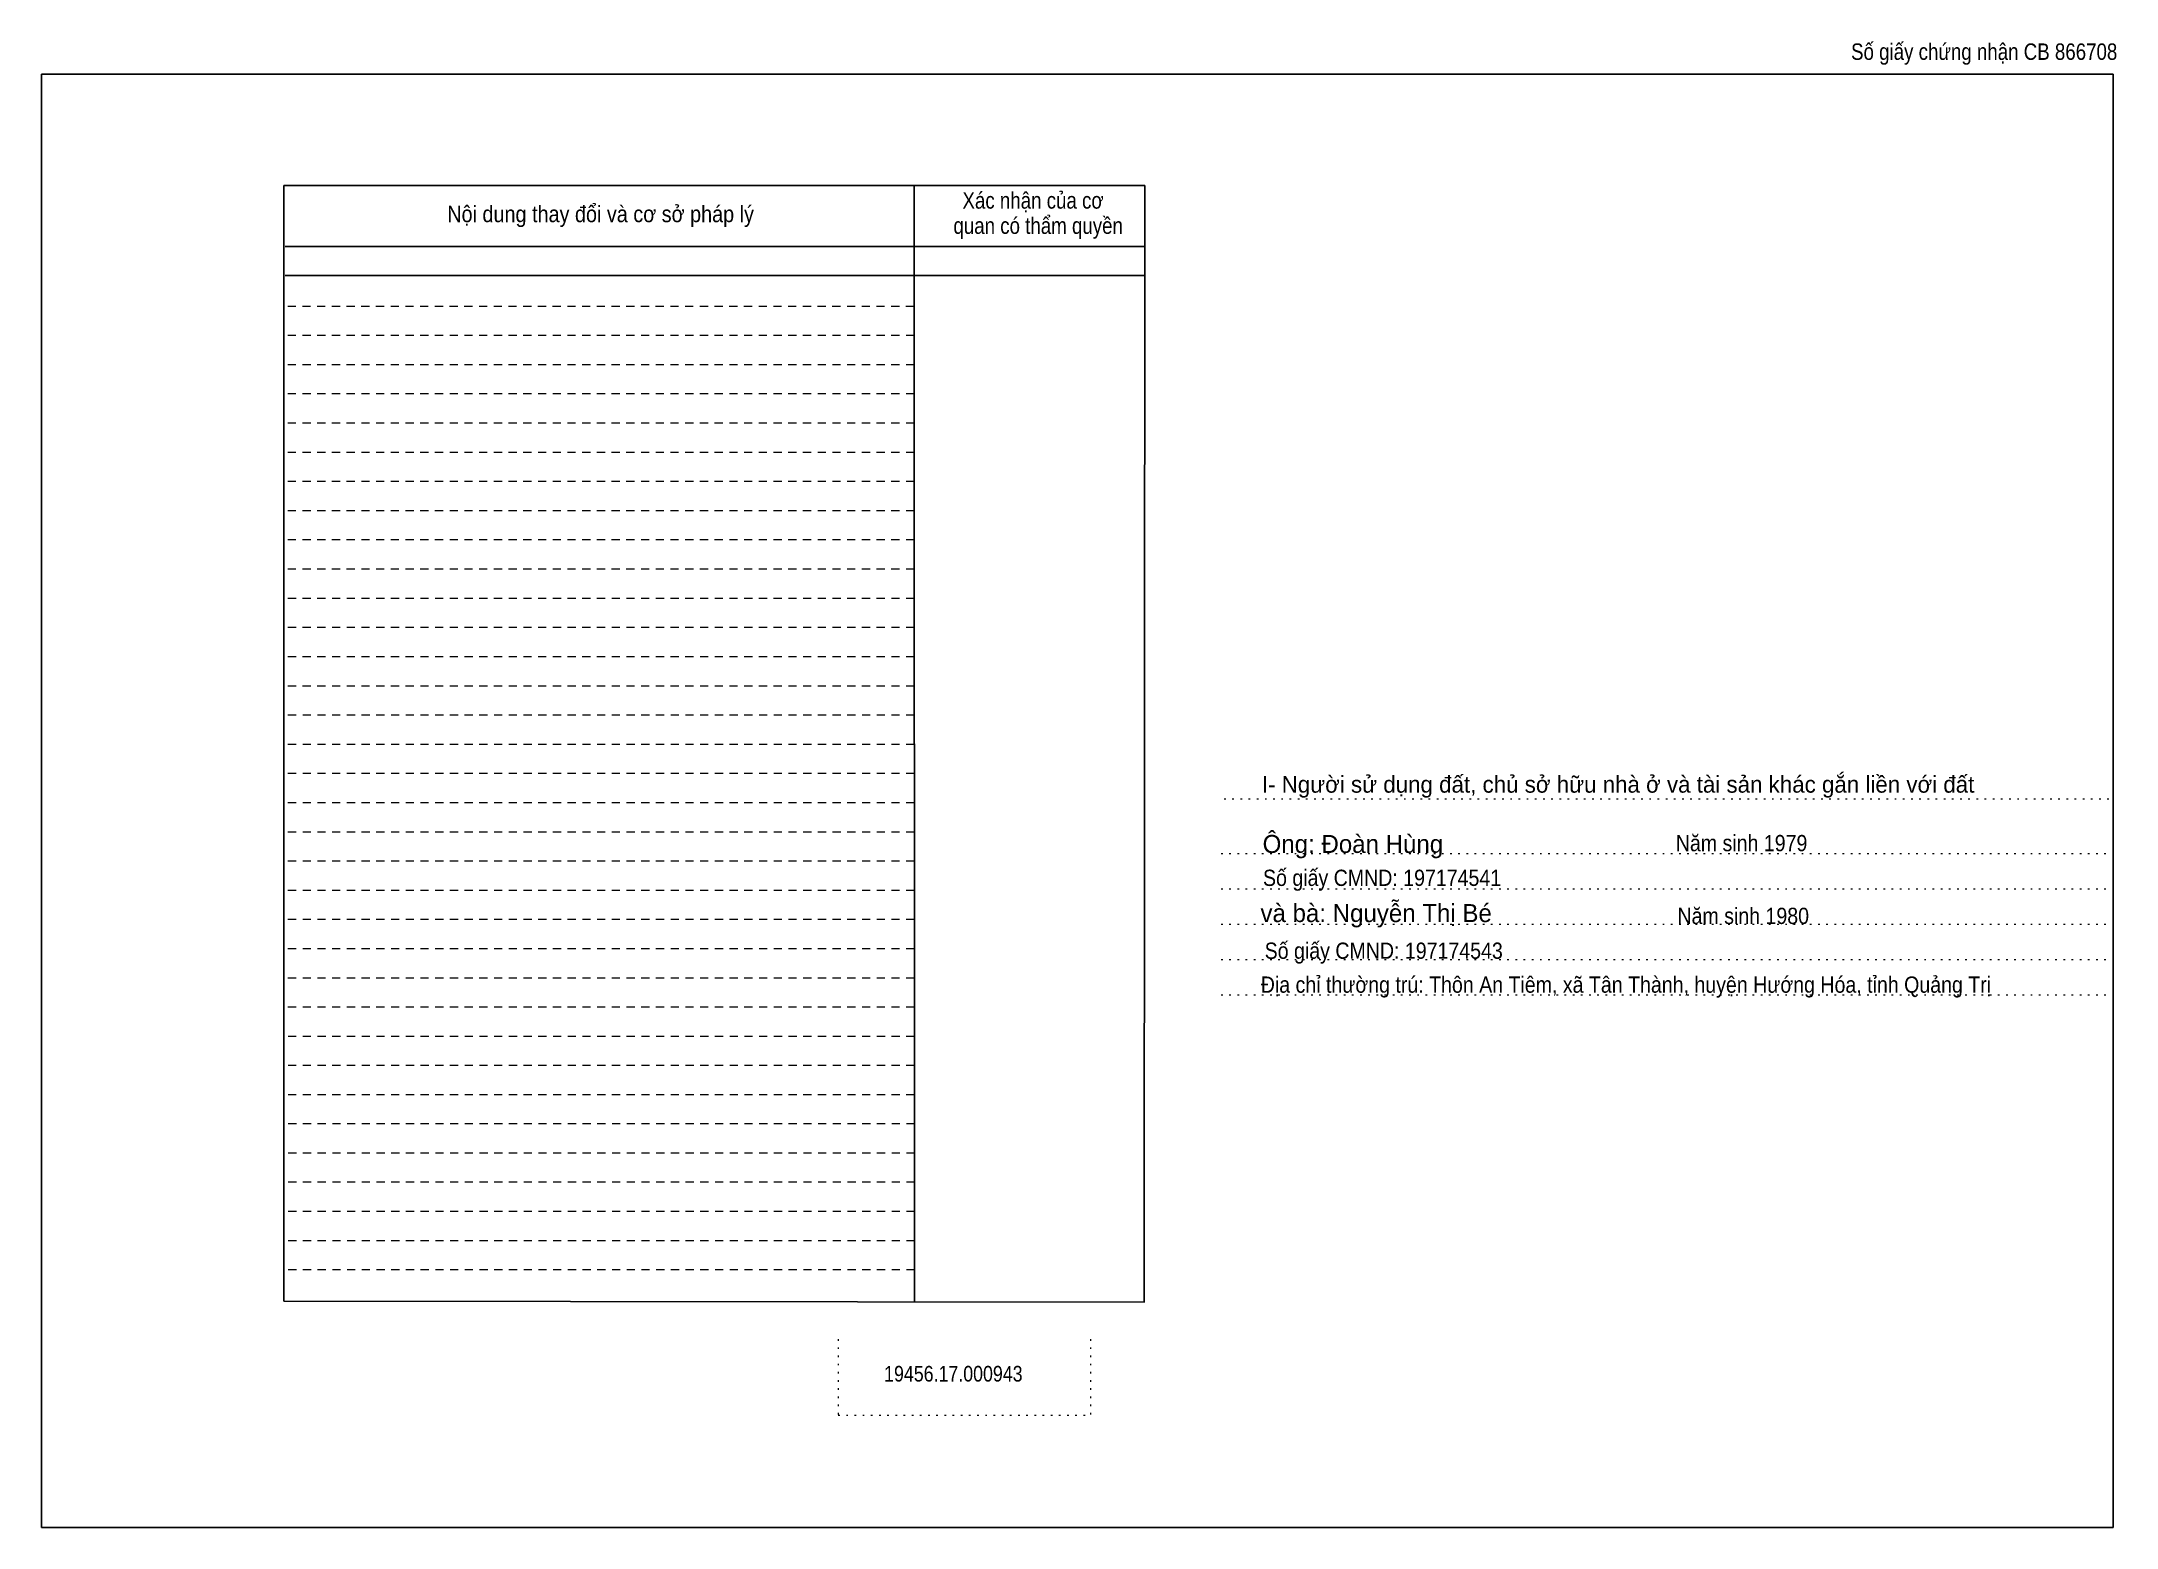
# Model space of a CAD drawing. Header units: metres. Extents: x 539486 to 540015, y 1836328 to 1836476.
# Drawn here: x 539486.2 to 539691.7, y 1836328.8 to 1836476 of the extents above; entities that cross this region are included whole.
import ezdxf
from ezdxf.enums import TextEntityAlignment as Align

# ---------------------------------------------------------------- set-up
doc = ezdxf.new("R2010")
doc.units = ezdxf.units.M
doc.header["$LTSCALE"] = 0.54
doc.linetypes.add('DOTTED', pattern=[1.5, 0.3, -1.2])
doc.linetypes.add('SHORT_DASHED', pattern=[2.7, 1.5, -1.2])
for name, color, linetype, lineweight in [('1', 7, 'DOTTED', 13), ('2', 7, 'SHORT_DASHED', 13), ('28', 7, 'Continuous', 25)]:
    doc.layers.add(name, color=color, linetype=linetype, lineweight=lineweight)
doc.layers.add('18', color=7, linetype='Continuous')
doc.layers.add('40', color=7, linetype='Continuous')

msp = doc.modelspace()

# ---------------------------------------------------------------- texts
at = {"layer": '18'}
for s, p in [('Ông: Đoàn Hùng', (539616.065, 1836395.58)), ('và bà: Nguyễn Thị Bé', (539618.37, 1836388.73))]:
    msp.add_text(s, height=1.782, dxfattribs=at).set_placement(p, align=Align.CENTER)
at = {"layer": '18', "width": 0.85}
msp.add_text('19456.17.000943', height=1.55, dxfattribs=at).set_placement((539576.49, 1836343.21), align=Align.CENTER)
at = {"layer": '2'}
for s, width, p in [('Xác nhận của cơ', 0.85, (539584.385, 1836459.41)), ('Xác nhận của cơ', 0.85, (539584.385, 1836459.41)), ('Nội dung thay đổi và cơ sở pháp lý', 0.9, (539541.55, 1836458.07)), ('Nội dung thay đổi và cơ sở pháp lý', 0.9, (539541.55, 1836458.07)), (' quan có thẩm quyền', 0.85, (539584.635, 1836456.91)), (' quan có thẩm quyền', 0.85, (539584.635, 1836456.91))]:
    msp.add_text(s, height=1.63, dxfattribs=dict(at, width=width)).set_placement(p, align=Align.CENTER)
at = {"layer": '28'}
msp.add_text('I- Người sử dụng đất, chủ sở hữu nhà ở và tài sản khác gắn liền với đất', height=1.653, dxfattribs=at).set_placement((539642.335, 1836401.55), align=Align.CENTER)
at = {"layer": '28', "width": 0.9}
for s, p in [('Năm sinh 1979', (539654.565, 1836395.75)), ('Số giấy CMND: 197174541', (539618.955, 1836392.31)), ('Năm sinh 1980', (539654.73, 1836388.54)), ('Số giấy CMND: 197174543', (539619.12, 1836385.09)), ('Địa chỉ thường trú: Thôn An Tiêm, xã Tân Thành, huyện Hướng Hóa, tỉnh Quảng Trị', (539643.11, 1836381.73))]:
    msp.add_text(s, height=1.61, dxfattribs=at).set_placement(p, align=Align.CENTER)
at = {"layer": '40', "width": 0.85}
msp.add_text('Số giấy chứng nhận CB 866708', height=1.63, dxfattribs=at).set_placement((539678.595, 1836474.15), align=Align.CENTER)

# ---------------------------------------------------------------- linework, layer by layer
at = {"layer": '1'}
for p, q in [((539603.31, 1836400.93), (539691.36, 1836400.93)), ((539603.01, 1836395.53), (539691.06, 1836395.53)), ((539603.01, 1836392.03), (539691.06, 1836392.03)), ((539603.01, 1836388.53), (539691.06, 1836388.53)), ((539603.01, 1836385.03), (539691.06, 1836385.03)), ((539603.01, 1836381.53), (539691.06, 1836381.53)), ((539565.08, 1836347.41), (539565.08, 1836339.89)), ((539590.07, 1836347.41), (539590.07, 1836339.89)), ((539565.08, 1836339.89), (539590.07, 1836339.89))]:
    msp.add_line(p, q, dxfattribs=at)
at = {"layer": '1', "linetype": 'Continuous'}
for points in [[(539486.17, 1836328.75), (539691.37, 1836328.75), (539691.37, 1836472.75), (539486.17, 1836472.75)], [(539486.17, 1836472.75), (539691.37, 1836472.75), (539691.37, 1836328.75), (539486.17, 1836328.75)], [(539486.17, 1836328.75), (539691.37, 1836328.75), (539691.37, 1836472.75), (539486.17, 1836472.75)]]:
    msp.add_lwpolyline(points, close=True, dxfattribs=at)
at = {"layer": '2', "linetype": 'Continuous', "lineweight": 25}
for p, q in [((539595.45, 1836461.71), (539510.17, 1836461.71)), ((539510.17, 1836461.71), (539510.17, 1836351.19)), ((539572.6, 1836461.71), (539572.63, 1836351.11)), ((539595.45, 1836455.67), (539510.29, 1836455.67)), ((539595.45, 1836452.79), (539510.29, 1836452.79))]:
    msp.add_line(p, q, dxfattribs=at)
at = {"layer": '2'}
for p, q in [((539572.6, 1836449.73), (539510.17, 1836449.73)), ((539572.61, 1836446.83), (539510.17, 1836446.83)), ((539572.61, 1836446.83), (539510.17, 1836446.83)), ((539572.61, 1836443.93), (539510.17, 1836443.93)), ((539572.61, 1836441.05), (539510.17, 1836441.05)), ((539572.61, 1836438.15), (539510.17, 1836438.15)), ((539572.61, 1836435.25), (539510.17, 1836435.25)), ((539572.61, 1836432.37), (539510.17, 1836432.37)), ((539572.61, 1836429.47), (539510.17, 1836429.47)), ((539572.61, 1836426.59), (539510.17, 1836426.59)), ((539572.61, 1836423.69), (539510.17, 1836423.69)), ((539572.62, 1836420.79), (539510.17, 1836420.79)), ((539572.62, 1836417.91), (539510.17, 1836417.91)), ((539572.62, 1836415.01), (539510.17, 1836415.01)), ((539572.62, 1836412.11), (539510.17, 1836412.11)), ((539572.63, 1836409.23), (539510.17, 1836409.23)), ((539572.63, 1836406.33), (539510.17, 1836406.33)), ((539572.63, 1836403.45), (539510.17, 1836403.45)), ((539572.63, 1836400.55), (539510.17, 1836400.55)), ((539572.63, 1836397.65), (539510.17, 1836397.65)), ((539572.63, 1836394.77), (539510.17, 1836394.77)), ((539572.63, 1836391.87), (539510.17, 1836391.87)), ((539572.63, 1836388.97), (539510.17, 1836388.97)), ((539572.63, 1836386.09), (539510.17, 1836386.09)), ((539572.63, 1836383.19), (539510.17, 1836383.19)), ((539572.63, 1836380.29), (539510.17, 1836380.29)), ((539572.64, 1836377.41), (539510.17, 1836377.41)), ((539572.64, 1836374.51), (539510.17, 1836374.51)), ((539572.64, 1836371.63), (539510.17, 1836371.63)), ((539572.65, 1836368.73), (539510.17, 1836368.73)), ((539572.65, 1836365.83), (539510.17, 1836365.83)), ((539572.65, 1836362.95), (539510.17, 1836362.95)), ((539572.65, 1836360.05), (539510.17, 1836360.05)), ((539572.65, 1836357.15), (539510.17, 1836357.15)), ((539572.65, 1836354.27), (539510.17, 1836354.27))]:
    msp.add_line(p, q, dxfattribs=at)
at = {"layer": '2', "linetype": 'Continuous', "lineweight": 25}
msp.add_lwpolyline([(539595.45, 1836461.71), (539595.39, 1836351.07), (539510.17, 1836351.19)], dxfattribs=at)

msp.set_redraw_order([(e.dxf.handle, doc.entitydb.next_handle()) for e in msp.query("TEXT MTEXT ATTDEF DIMENSION ARC_DIMENSION")])  # texts and dimensions are drawn at this point

doc.saveas('drawing.dxf')
